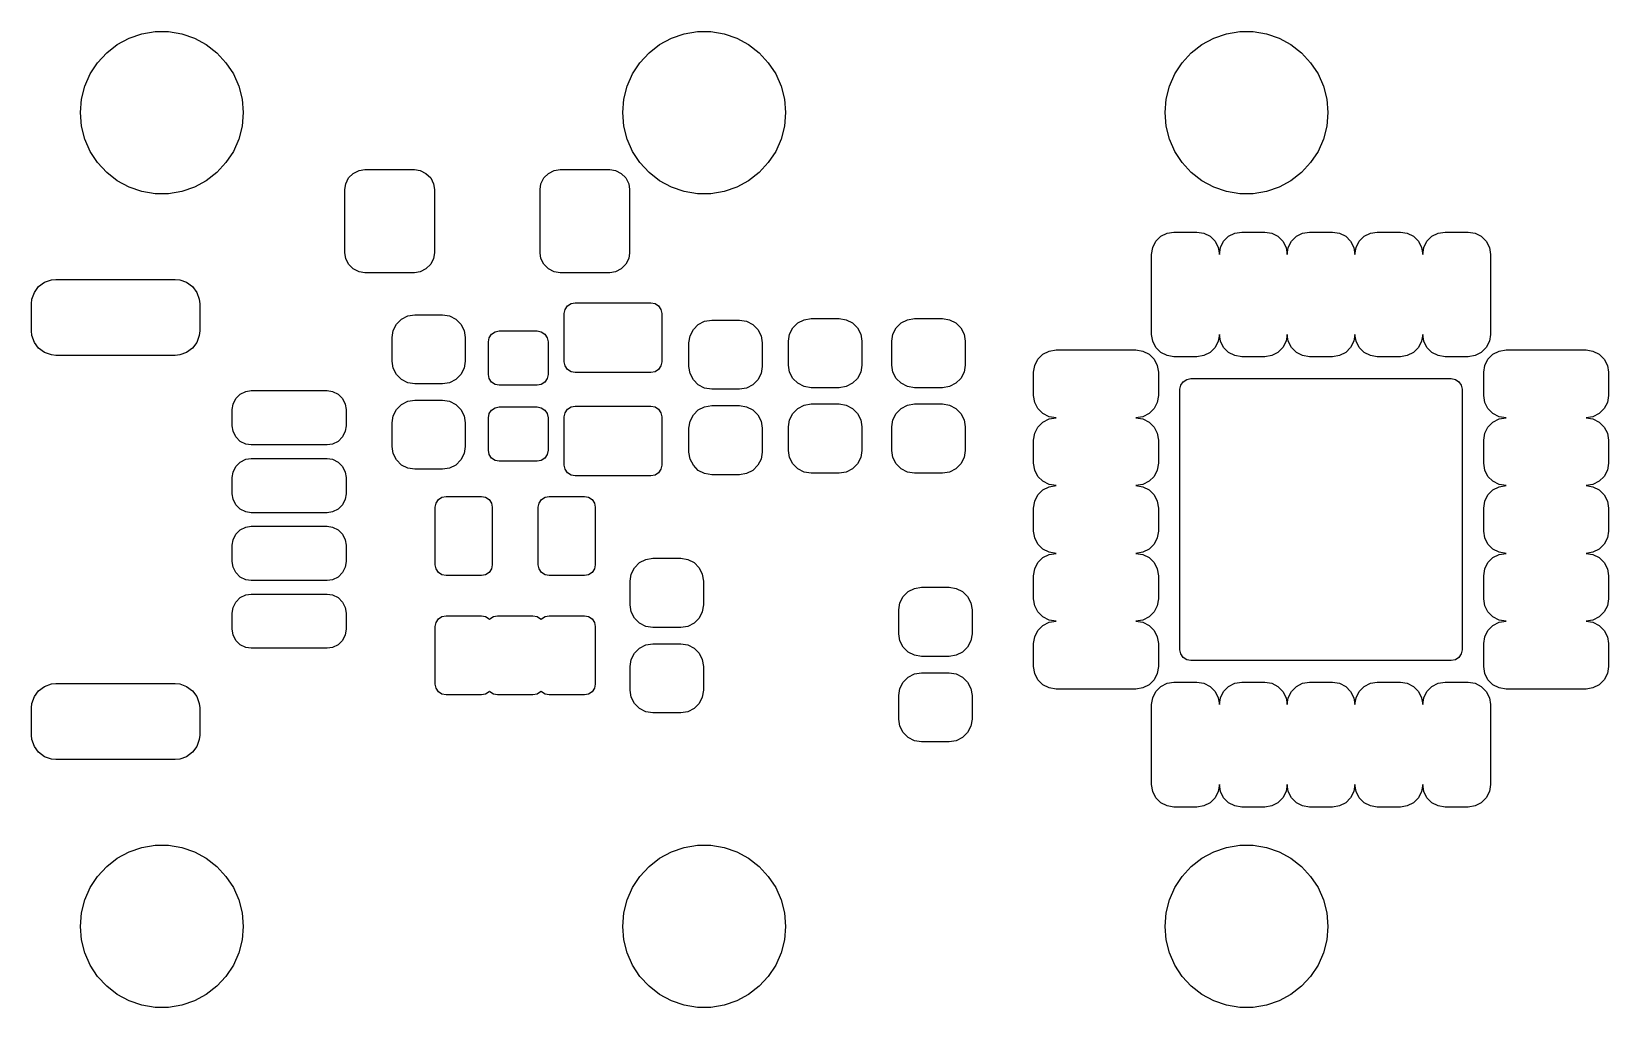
# Model space of a CAD drawing. Extents: x 0 to 1.15, y -0.06 to 0.65.
import ezdxf

# ---------------------------------------------------------------- set-up
doc = ezdxf.new("R2010")
doc.units = 0
doc.header["$MEASUREMENT"] = 0
doc.layers.add('BLACK', color=7, linetype='CONTINUOUS')

msp = doc.modelspace()

# ---------------------------------------------------------------- linework, layer by layer
at = {"layer": 'BLACK', "linetype": 'CONTINUOUS'}
for p, q in [((0.0661, 0.64), (0.0747, 0.6446)), ((0.0747, 0.6446), (0.0839, 0.6478)), ((0.0839, 0.6478), (0.0935, 0.6494)), ((0.0935, 0.6494), (0.1033, 0.6494)), ((0.1033, 0.6494), (0.1129, 0.6478)), ((0.1129, 0.6478), (0.1221, 0.6446)), ((0.1221, 0.6446), (0.1307, 0.64)), ((0.4598, 0.64), (0.4684, 0.6446)), ((0.4684, 0.6446), (0.4776, 0.6478)), ((0.4776, 0.6478), (0.4872, 0.6494)), ((0.4872, 0.6494), (0.497, 0.6494)), ((0.497, 0.6494), (0.5066, 0.6478)), ((0.5066, 0.6478), (0.5158, 0.6446)), ((0.5158, 0.6446), (0.5244, 0.64)), ((0.8535, 0.64), (0.8621, 0.6446)), ((0.8621, 0.6446), (0.8713, 0.6478)), ((0.8713, 0.6478), (0.881, 0.6494)), ((0.881, 0.6494), (0.8907, 0.6494)), ((0.8907, 0.6494), (0.9003, 0.6478)), ((0.9003, 0.6478), (0.9095, 0.6446)), ((0.9095, 0.6446), (0.9181, 0.64)), ((0.0518, 0.6268), (0.0584, 0.634)), ((0.0584, 0.634), (0.0661, 0.64)), ((0.1307, 0.64), (0.1384, 0.634)), ((0.1384, 0.634), (0.145, 0.6268)), ((0.4455, 0.6268), (0.4521, 0.634)), ((0.4521, 0.634), (0.4598, 0.64)), ((0.5244, 0.64), (0.5321, 0.634)), ((0.5321, 0.634), (0.5387, 0.6268)), ((0.8392, 0.6268), (0.8458, 0.634)), ((0.8458, 0.634), (0.8535, 0.64)), ((0.9181, 0.64), (0.9258, 0.634)), ((0.9258, 0.634), (0.9324, 0.6268)), ((0.0426, 0.6097), (0.0465, 0.6187)), ((0.0465, 0.6187), (0.0518, 0.6268)), ((0.145, 0.6268), (0.1504, 0.6187)), ((0.1504, 0.6187), (0.1543, 0.6097)), ((0.4363, 0.6097), (0.4402, 0.6187)), ((0.4402, 0.6187), (0.4455, 0.6268)), ((0.5387, 0.6268), (0.5441, 0.6187)), ((0.5441, 0.6187), (0.548, 0.6097)), ((0.83, 0.6097), (0.8339, 0.6187)), ((0.8339, 0.6187), (0.8392, 0.6268)), ((0.9324, 0.6268), (0.9378, 0.6187)), ((0.9378, 0.6187), (0.9417, 0.6097)), ((0.0402, 0.6003), (0.0426, 0.6097)), ((0.1543, 0.6097), (0.1567, 0.6003)), ((0.4339, 0.6003), (0.4363, 0.6097)), ((0.548, 0.6097), (0.5504, 0.6003)), ((0.8276, 0.6003), (0.83, 0.6097)), ((0.9417, 0.6097), (0.9441, 0.6003)), ((0.0394, 0.5906), (0.0402, 0.6003)), ((0.1567, 0.6003), (0.1575, 0.5906)), ((0.4331, 0.5906), (0.4339, 0.6003)), ((0.5504, 0.6003), (0.5512, 0.5906)), ((0.8268, 0.5906), (0.8276, 0.6003)), ((0.9441, 0.6003), (0.9449, 0.5906)), ((0.0402, 0.5808), (0.0394, 0.5906)), ((0.1575, 0.5906), (0.1567, 0.5808)), ((0.4339, 0.5808), (0.4331, 0.5906)), ((0.5512, 0.5906), (0.5504, 0.5808)), ((0.8276, 0.5808), (0.8268, 0.5906)), ((0.9449, 0.5906), (0.9441, 0.5808)), ((0.0426, 0.5714), (0.0402, 0.5808)), ((0.1567, 0.5808), (0.1543, 0.5714)), ((0.4363, 0.5714), (0.4339, 0.5808)), ((0.5504, 0.5808), (0.548, 0.5714)), ((0.83, 0.5714), (0.8276, 0.5808)), ((0.9441, 0.5808), (0.9417, 0.5714)), ((0.0465, 0.5624), (0.0426, 0.5714)), ((0.0518, 0.5543), (0.0465, 0.5624)), ((0.1504, 0.5624), (0.145, 0.5543)), ((0.1543, 0.5714), (0.1504, 0.5624)), ((0.4402, 0.5624), (0.4363, 0.5714)), ((0.4455, 0.5543), (0.4402, 0.5624)), ((0.5441, 0.5624), (0.5387, 0.5543)), ((0.548, 0.5714), (0.5441, 0.5624)), ((0.8339, 0.5624), (0.83, 0.5714)), ((0.8392, 0.5543), (0.8339, 0.5624)), ((0.9378, 0.5624), (0.9324, 0.5543)), ((0.9417, 0.5714), (0.9378, 0.5624)), ((0.0584, 0.5471), (0.0518, 0.5543)), ((0.145, 0.5543), (0.1384, 0.5471)), ((0.4521, 0.5471), (0.4455, 0.5543)), ((0.5387, 0.5543), (0.5321, 0.5471)), ((0.8458, 0.5471), (0.8392, 0.5543)), ((0.9324, 0.5543), (0.9258, 0.5471)), ((0.0661, 0.5411), (0.0584, 0.5471)), ((0.0747, 0.5365), (0.0661, 0.5411)), ((0.1307, 0.5411), (0.1221, 0.5365)), ((0.1384, 0.5471), (0.1307, 0.5411)), ((0.2313, 0.5348), (0.2319, 0.5389)), ((0.2319, 0.5389), (0.234, 0.5432)), ((0.234, 0.5432), (0.2373, 0.5465)), ((0.2373, 0.5465), (0.2416, 0.5486)), ((0.2416, 0.5486), (0.2457, 0.5492)), ((0.2457, 0.5492), (0.2818, 0.5492)), ((0.2818, 0.5492), (0.2859, 0.5486)), ((0.2859, 0.5486), (0.2902, 0.5465)), ((0.2902, 0.5465), (0.2936, 0.5432)), ((0.2936, 0.5432), (0.2957, 0.5389)), ((0.2957, 0.5389), (0.2963, 0.5348)), ((0.373, 0.5348), (0.3736, 0.5389)), ((0.3736, 0.5389), (0.3757, 0.5432)), ((0.3757, 0.5432), (0.3791, 0.5465)), ((0.3791, 0.5465), (0.3833, 0.5486)), ((0.3833, 0.5486), (0.3875, 0.5492)), ((0.3875, 0.5492), (0.4236, 0.5492)), ((0.4236, 0.5492), (0.4277, 0.5486)), ((0.4277, 0.5486), (0.4319, 0.5465)), ((0.4319, 0.5465), (0.4353, 0.5432)), ((0.4353, 0.5432), (0.4374, 0.5389)), ((0.4374, 0.5389), (0.438, 0.5348)), ((0.4598, 0.5411), (0.4521, 0.5471)), ((0.4684, 0.5365), (0.4598, 0.5411)), ((0.5244, 0.5411), (0.5158, 0.5365)), ((0.5321, 0.5471), (0.5244, 0.5411)), ((0.8535, 0.5411), (0.8458, 0.5471)), ((0.8621, 0.5365), (0.8535, 0.5411)), ((0.9181, 0.5411), (0.9095, 0.5365)), ((0.9258, 0.5471), (0.9181, 0.5411)), ((0.0839, 0.5333), (0.0747, 0.5365)), ((0.0935, 0.5317), (0.0839, 0.5333)), ((0.1033, 0.5317), (0.0935, 0.5317)), ((0.1129, 0.5333), (0.1033, 0.5317)), ((0.1221, 0.5365), (0.1129, 0.5333)), ((0.2313, 0.4888), (0.2313, 0.5348)), ((0.2963, 0.5348), (0.2963, 0.4888)), ((0.373, 0.4888), (0.373, 0.5348)), ((0.438, 0.5348), (0.438, 0.4888)), ((0.4776, 0.5333), (0.4684, 0.5365)), ((0.4872, 0.5317), (0.4776, 0.5333)), ((0.497, 0.5317), (0.4872, 0.5317)), ((0.5066, 0.5333), (0.497, 0.5317)), ((0.5158, 0.5365), (0.5066, 0.5333)), ((0.8713, 0.5333), (0.8621, 0.5365)), ((0.881, 0.5317), (0.8713, 0.5333)), ((0.8907, 0.5317), (0.881, 0.5317)), ((0.9003, 0.5333), (0.8907, 0.5317)), ((0.9095, 0.5365), (0.9003, 0.5333)), ((0.8282, 0.5031), (0.8332, 0.5039)), ((0.8332, 0.5039), (0.8499, 0.5039)), ((0.8499, 0.5039), (0.855, 0.5031)), ((0.8774, 0.5031), (0.8824, 0.5039)), ((0.8824, 0.5039), (0.8992, 0.5039)), ((0.8992, 0.5039), (0.9042, 0.5031)), ((0.9266, 0.5031), (0.9316, 0.5039)), ((0.9316, 0.5039), (0.9484, 0.5039)), ((0.9484, 0.5039), (0.9534, 0.5031)), ((0.9758, 0.5031), (0.9808, 0.5039)), ((0.9808, 0.5039), (0.9976, 0.5039)), ((0.9976, 0.5039), (1.0026, 0.5031)), ((1.025, 0.5031), (1.0301, 0.5039)), ((1.0301, 0.5039), (1.0468, 0.5039)), ((1.0468, 0.5039), (1.0518, 0.5031)), ((0.817, 0.4877), (0.8178, 0.4927)), ((0.8178, 0.4927), (0.8201, 0.4972)), ((0.8201, 0.4972), (0.8237, 0.5008)), ((0.8237, 0.5008), (0.8282, 0.5031)), ((0.855, 0.5031), (0.8595, 0.5008)), ((0.8595, 0.5008), (0.8631, 0.4972)), ((0.8631, 0.4972), (0.8654, 0.4927)), ((0.8654, 0.4927), (0.8662, 0.4877)), ((0.8662, 0.4877), (0.867, 0.4927)), ((0.867, 0.4927), (0.8693, 0.4972)), ((0.8693, 0.4972), (0.8729, 0.5008)), ((0.8729, 0.5008), (0.8774, 0.5031)), ((0.9042, 0.5031), (0.9087, 0.5008)), ((0.9087, 0.5008), (0.9123, 0.4972)), ((0.9123, 0.4972), (0.9146, 0.4927)), ((0.9146, 0.4927), (0.9154, 0.4877)), ((0.9154, 0.4877), (0.9162, 0.4927)), ((0.9162, 0.4927), (0.9185, 0.4972)), ((0.9185, 0.4972), (0.9221, 0.5008)), ((0.9221, 0.5008), (0.9266, 0.5031)), ((0.9534, 0.5031), (0.9579, 0.5008)), ((0.9579, 0.5008), (0.9615, 0.4972)), ((0.9615, 0.4972), (0.9638, 0.4927)), ((0.9638, 0.4927), (0.9646, 0.4877)), ((0.9646, 0.4877), (0.9654, 0.4927)), ((0.9654, 0.4927), (0.9677, 0.4972)), ((0.9677, 0.4972), (0.9713, 0.5008)), ((0.9713, 0.5008), (0.9758, 0.5031)), ((1.0026, 0.5031), (1.0071, 0.5008)), ((1.0071, 0.5008), (1.0107, 0.4972)), ((1.0107, 0.4972), (1.013, 0.4927)), ((1.013, 0.4927), (1.0138, 0.4877)), ((1.0138, 0.4877), (1.0146, 0.4927)), ((1.0146, 0.4927), (1.0169, 0.4972)), ((1.0169, 0.4972), (1.0205, 0.5008)), ((1.0205, 0.5008), (1.025, 0.5031)), ((1.0518, 0.5031), (1.0563, 0.5008)), ((1.0563, 0.5008), (1.0599, 0.4972)), ((1.0599, 0.4972), (1.0622, 0.4927)), ((1.0622, 0.4927), (1.063, 0.4877)), ((0.2319, 0.4847), (0.2313, 0.4888)), ((0.234, 0.4805), (0.2319, 0.4847)), ((0.2957, 0.4847), (0.2936, 0.4805)), ((0.2963, 0.4888), (0.2957, 0.4847)), ((0.3736, 0.4847), (0.373, 0.4888)), ((0.3757, 0.4805), (0.3736, 0.4847)), ((0.4374, 0.4847), (0.4353, 0.4805)), ((0.438, 0.4888), (0.4374, 0.4847)), ((0.817, 0.4296), (0.817, 0.4877)), ((1.063, 0.4877), (1.063, 0.4296)), ((0.0182, 0.4692), (0.0215, 0.4695)), ((0.0215, 0.4695), (0.1082, 0.4695)), ((0.1082, 0.4695), (0.1115, 0.4692)), ((0.2373, 0.4771), (0.234, 0.4805)), ((0.2416, 0.475), (0.2373, 0.4771)), ((0.2457, 0.4744), (0.2416, 0.475)), ((0.2818, 0.4744), (0.2457, 0.4744)), ((0.2859, 0.475), (0.2818, 0.4744)), ((0.2902, 0.4771), (0.2859, 0.475)), ((0.2936, 0.4805), (0.2902, 0.4771)), ((0.3791, 0.4771), (0.3757, 0.4805)), ((0.3833, 0.475), (0.3791, 0.4771)), ((0.3875, 0.4744), (0.3833, 0.475)), ((0.4236, 0.4744), (0.3875, 0.4744)), ((0.4277, 0.475), (0.4236, 0.4744)), ((0.4319, 0.4771), (0.4277, 0.475)), ((0.4353, 0.4805), (0.4319, 0.4771)), ((0.0041, 0.4551), (0.0059, 0.4601)), ((0.0059, 0.4601), (0.009, 0.4643)), ((0.009, 0.4643), (0.0133, 0.4674)), ((0.0133, 0.4674), (0.0182, 0.4692)), ((0.1115, 0.4692), (0.1164, 0.4674)), ((0.1164, 0.4674), (0.1207, 0.4643)), ((0.1207, 0.4643), (0.1238, 0.4601)), ((0.1238, 0.4601), (0.1256, 0.4551)), ((0.0038, 0.4518), (0.0041, 0.4551)), ((0.0038, 0.4321), (0.0038, 0.4518)), ((0.1256, 0.4551), (0.1259, 0.4518)), ((0.1259, 0.4518), (0.1259, 0.4321)), ((0.3906, 0.4448), (0.3912, 0.4478)), ((0.3912, 0.4478), (0.393, 0.4503)), ((0.393, 0.4503), (0.3955, 0.452)), ((0.3955, 0.452), (0.3985, 0.4526)), ((0.3985, 0.4526), (0.4535, 0.4526)), ((0.4535, 0.4526), (0.4565, 0.452)), ((0.4565, 0.452), (0.4591, 0.4503)), ((0.4591, 0.4503), (0.4608, 0.4478)), ((0.4608, 0.4478), (0.4614, 0.4448)), ((0.2664, 0.4325), (0.2687, 0.4371)), ((0.2687, 0.4371), (0.2724, 0.4407)), ((0.2724, 0.4407), (0.277, 0.4431)), ((0.277, 0.4431), (0.2821, 0.4439)), ((0.2821, 0.4439), (0.3023, 0.4439)), ((0.3023, 0.4439), (0.3073, 0.4431)), ((0.3073, 0.4431), (0.3119, 0.4407)), ((0.3119, 0.4407), (0.3156, 0.4371)), ((0.3156, 0.4371), (0.3179, 0.4325)), ((0.3906, 0.4098), (0.3906, 0.4448)), ((0.4614, 0.4448), (0.4614, 0.4098)), ((0.4843, 0.4332), (0.4879, 0.4368)), ((0.4879, 0.4368), (0.4925, 0.4392)), ((0.4925, 0.4392), (0.4976, 0.44)), ((0.4976, 0.44), (0.5178, 0.44)), ((0.5178, 0.44), (0.5229, 0.4392)), ((0.5229, 0.4392), (0.5275, 0.4368)), ((0.5275, 0.4368), (0.5311, 0.4332)), ((0.5566, 0.4343), (0.5602, 0.438)), ((0.5602, 0.438), (0.5648, 0.4403)), ((0.5648, 0.4403), (0.5699, 0.4411)), ((0.5699, 0.4411), (0.5901, 0.4411)), ((0.5901, 0.4411), (0.5952, 0.4403)), ((0.5952, 0.4403), (0.5998, 0.438)), ((0.5998, 0.438), (0.6034, 0.4343)), ((0.6316, 0.4343), (0.6352, 0.438)), ((0.6352, 0.438), (0.6398, 0.4403)), ((0.6398, 0.4403), (0.6449, 0.4411)), ((0.6449, 0.4411), (0.6651, 0.4411)), ((0.6651, 0.4411), (0.6702, 0.4403)), ((0.6702, 0.4403), (0.6748, 0.438)), ((0.6748, 0.438), (0.6784, 0.4343)), ((0.0041, 0.4288), (0.0038, 0.4321)), ((0.0059, 0.4238), (0.0041, 0.4288)), ((0.009, 0.4196), (0.0059, 0.4238)), ((0.1238, 0.4238), (0.1207, 0.4196)), ((0.1256, 0.4288), (0.1238, 0.4238)), ((0.1259, 0.4321), (0.1256, 0.4288)), ((0.2656, 0.4274), (0.2664, 0.4325)), ((0.2656, 0.4102), (0.2656, 0.4274)), ((0.3179, 0.4325), (0.3187, 0.4274)), ((0.3187, 0.4274), (0.3187, 0.4102)), ((0.3355, 0.4242), (0.3361, 0.4272)), ((0.3355, 0.4006), (0.3355, 0.4242)), ((0.3361, 0.4272), (0.3378, 0.4298)), ((0.3378, 0.4298), (0.3403, 0.4315)), ((0.3403, 0.4315), (0.3433, 0.4321)), ((0.3433, 0.4321), (0.3709, 0.4321)), ((0.3709, 0.4321), (0.3739, 0.4315)), ((0.3739, 0.4315), (0.3765, 0.4298)), ((0.3765, 0.4298), (0.3782, 0.4272)), ((0.3782, 0.4272), (0.3788, 0.4242)), ((0.3788, 0.4242), (0.3788, 0.4006)), ((0.4811, 0.4235), (0.4819, 0.4286)), ((0.4819, 0.4286), (0.4843, 0.4332)), ((0.5311, 0.4332), (0.5335, 0.4286)), ((0.5335, 0.4286), (0.5343, 0.4235)), ((0.5534, 0.4246), (0.5542, 0.4297)), ((0.5534, 0.4074), (0.5534, 0.4246)), ((0.5542, 0.4297), (0.5566, 0.4343)), ((0.6034, 0.4343), (0.6058, 0.4297)), ((0.6058, 0.4297), (0.6066, 0.4246)), ((0.6066, 0.4246), (0.6066, 0.4074)), ((0.6284, 0.4246), (0.6292, 0.4297)), ((0.6284, 0.4074), (0.6284, 0.4246)), ((0.6292, 0.4297), (0.6316, 0.4343)), ((0.6784, 0.4343), (0.6808, 0.4297)), ((0.6808, 0.4297), (0.6816, 0.4246)), ((0.6816, 0.4246), (0.6816, 0.4074)), ((0.8178, 0.4246), (0.817, 0.4296)), ((0.8201, 0.4201), (0.8178, 0.4246)), ((0.8654, 0.4246), (0.8631, 0.4201)), ((0.8662, 0.4296), (0.8654, 0.4246)), ((0.867, 0.4246), (0.8662, 0.4296)), ((0.8693, 0.4201), (0.867, 0.4246)), ((0.9146, 0.4246), (0.9123, 0.4201)), ((0.9154, 0.4296), (0.9146, 0.4246)), ((0.9162, 0.4246), (0.9154, 0.4296)), ((0.9185, 0.4201), (0.9162, 0.4246)), ((0.9638, 0.4246), (0.9615, 0.4201)), ((0.9646, 0.4296), (0.9638, 0.4246)), ((0.9654, 0.4246), (0.9646, 0.4296)), ((0.9677, 0.4201), (0.9654, 0.4246)), ((1.013, 0.4246), (1.0107, 0.4201)), ((1.0138, 0.4296), (1.013, 0.4246)), ((1.0146, 0.4246), (1.0138, 0.4296)), ((1.0169, 0.4201), (1.0146, 0.4246)), ((1.0622, 0.4246), (1.0599, 0.4201)), ((1.063, 0.4296), (1.0622, 0.4246)), ((0.0133, 0.4164), (0.009, 0.4196)), ((0.0182, 0.4147), (0.0133, 0.4164)), ((0.0215, 0.4144), (0.0182, 0.4147)), ((0.1082, 0.4144), (0.0215, 0.4144)), ((0.1115, 0.4147), (0.1082, 0.4144)), ((0.1164, 0.4164), (0.1115, 0.4147)), ((0.1207, 0.4196), (0.1164, 0.4164)), ((0.4811, 0.4062), (0.4811, 0.4235)), ((0.5343, 0.4235), (0.5343, 0.4062)), ((0.7344, 0.4116), (0.738, 0.4152)), ((0.738, 0.4152), (0.7426, 0.4175)), ((0.7426, 0.4175), (0.7476, 0.4183)), ((0.7476, 0.4183), (0.8056, 0.4183)), ((0.8056, 0.4183), (0.8107, 0.4175)), ((0.8107, 0.4175), (0.8152, 0.4152)), ((0.8152, 0.4152), (0.8188, 0.4116)), ((0.8237, 0.4165), (0.8201, 0.4201)), ((0.8282, 0.4142), (0.8237, 0.4165)), ((0.8332, 0.4134), (0.8282, 0.4142)), ((0.8499, 0.4134), (0.8332, 0.4134)), ((0.855, 0.4142), (0.8499, 0.4134)), ((0.8595, 0.4165), (0.855, 0.4142)), ((0.8631, 0.4201), (0.8595, 0.4165)), ((0.8729, 0.4165), (0.8693, 0.4201)), ((0.8774, 0.4142), (0.8729, 0.4165)), ((0.8824, 0.4134), (0.8774, 0.4142)), ((0.8992, 0.4134), (0.8824, 0.4134)), ((0.9042, 0.4142), (0.8992, 0.4134)), ((0.9087, 0.4165), (0.9042, 0.4142)), ((0.9123, 0.4201), (0.9087, 0.4165)), ((0.9221, 0.4165), (0.9185, 0.4201)), ((0.9266, 0.4142), (0.9221, 0.4165)), ((0.9316, 0.4134), (0.9266, 0.4142)), ((0.9484, 0.4134), (0.9316, 0.4134)), ((0.9534, 0.4142), (0.9484, 0.4134)), ((0.9579, 0.4165), (0.9534, 0.4142)), ((0.9615, 0.4201), (0.9579, 0.4165)), ((0.9713, 0.4165), (0.9677, 0.4201)), ((0.9758, 0.4142), (0.9713, 0.4165)), ((0.9808, 0.4134), (0.9758, 0.4142)), ((0.9976, 0.4134), (0.9808, 0.4134)), ((1.0026, 0.4142), (0.9976, 0.4134)), ((1.0071, 0.4165), (1.0026, 0.4142)), ((1.0107, 0.4201), (1.0071, 0.4165)), ((1.0205, 0.4165), (1.0169, 0.4201)), ((1.025, 0.4142), (1.0205, 0.4165)), ((1.0301, 0.4134), (1.025, 0.4142)), ((1.0468, 0.4134), (1.0301, 0.4134)), ((1.0518, 0.4142), (1.0468, 0.4134)), ((1.0563, 0.4165), (1.0518, 0.4142)), ((1.0599, 0.4201), (1.0563, 0.4165)), ((1.0612, 0.4116), (1.0648, 0.4152)), ((1.0648, 0.4152), (1.0693, 0.4175)), ((1.0693, 0.4175), (1.0744, 0.4183)), ((1.0744, 0.4183), (1.1324, 0.4183)), ((1.1324, 0.4183), (1.1374, 0.4175)), ((1.1374, 0.4175), (1.142, 0.4152)), ((1.142, 0.4152), (1.1456, 0.4116)), ((0.2664, 0.4051), (0.2656, 0.4102)), ((0.2687, 0.4005), (0.2664, 0.4051)), ((0.3179, 0.4051), (0.3156, 0.4005)), ((0.3187, 0.4102), (0.3179, 0.4051)), ((0.3912, 0.4068), (0.3906, 0.4098)), ((0.393, 0.4042), (0.3912, 0.4068)), ((0.3955, 0.4025), (0.393, 0.4042)), ((0.3985, 0.4019), (0.3955, 0.4025)), ((0.4535, 0.4019), (0.3985, 0.4019)), ((0.4565, 0.4025), (0.4535, 0.4019)), ((0.4591, 0.4042), (0.4565, 0.4025)), ((0.4608, 0.4068), (0.4591, 0.4042)), ((0.4614, 0.4098), (0.4608, 0.4068)), ((0.4819, 0.4012), (0.4811, 0.4062)), ((0.4843, 0.3966), (0.4819, 0.4012)), ((0.5335, 0.4012), (0.5311, 0.3966)), ((0.5343, 0.4062), (0.5335, 0.4012)), ((0.5542, 0.4023), (0.5534, 0.4074)), ((0.5566, 0.3977), (0.5542, 0.4023)), ((0.6058, 0.4023), (0.6034, 0.3977)), ((0.6066, 0.4074), (0.6058, 0.4023)), ((0.6292, 0.4023), (0.6284, 0.4074)), ((0.6316, 0.3977), (0.6292, 0.4023)), ((0.6808, 0.4023), (0.6784, 0.3977)), ((0.6816, 0.4074), (0.6808, 0.4023)), ((0.7313, 0.4021), (0.7321, 0.4071)), ((0.7313, 0.3853), (0.7313, 0.4021)), ((0.7321, 0.4071), (0.7344, 0.4116)), ((0.8188, 0.4116), (0.8211, 0.4071)), ((0.8211, 0.4071), (0.8219, 0.4021)), ((0.8219, 0.4021), (0.8219, 0.3853)), ((1.0581, 0.4021), (1.0589, 0.4071)), ((1.0581, 0.3853), (1.0581, 0.4021)), ((1.0589, 0.4071), (1.0612, 0.4116)), ((1.1456, 0.4116), (1.1479, 0.4071)), ((1.1479, 0.4071), (1.1487, 0.4021)), ((1.1487, 0.4021), (1.1487, 0.3853)), ((0.2724, 0.3968), (0.2687, 0.4005)), ((0.277, 0.3945), (0.2724, 0.3968)), ((0.2821, 0.3937), (0.277, 0.3945)), ((0.3023, 0.3937), (0.2821, 0.3937)), ((0.3073, 0.3945), (0.3023, 0.3937)), ((0.3119, 0.3968), (0.3073, 0.3945)), ((0.3156, 0.4005), (0.3119, 0.3968)), ((0.3361, 0.3976), (0.3355, 0.4006)), ((0.3378, 0.395), (0.3361, 0.3976)), ((0.3403, 0.3933), (0.3378, 0.395)), ((0.3433, 0.3927), (0.3403, 0.3933)), ((0.3709, 0.3927), (0.3433, 0.3927)), ((0.3739, 0.3933), (0.3709, 0.3927)), ((0.3765, 0.395), (0.3739, 0.3933)), ((0.3782, 0.3976), (0.3765, 0.395)), ((0.3788, 0.4006), (0.3782, 0.3976)), ((0.4879, 0.3929), (0.4843, 0.3966)), ((0.4925, 0.3906), (0.4879, 0.3929)), ((0.4976, 0.3898), (0.4925, 0.3906)), ((0.5178, 0.3898), (0.4976, 0.3898)), ((0.5229, 0.3906), (0.5178, 0.3898)), ((0.5275, 0.3929), (0.5229, 0.3906)), ((0.5311, 0.3966), (0.5275, 0.3929)), ((0.5602, 0.3941), (0.5566, 0.3977)), ((0.5648, 0.3917), (0.5602, 0.3941)), ((0.5699, 0.3909), (0.5648, 0.3917)), ((0.5901, 0.3909), (0.5699, 0.3909)), ((0.5952, 0.3917), (0.5901, 0.3909)), ((0.5998, 0.3941), (0.5952, 0.3917)), ((0.6034, 0.3977), (0.5998, 0.3941)), ((0.6352, 0.3941), (0.6316, 0.3977)), ((0.6398, 0.3917), (0.6352, 0.3941)), ((0.6449, 0.3909), (0.6398, 0.3917)), ((0.6651, 0.3909), (0.6449, 0.3909)), ((0.6702, 0.3917), (0.6651, 0.3909)), ((0.6748, 0.3941), (0.6702, 0.3917)), ((0.6784, 0.3977), (0.6748, 0.3941)), ((0.8376, 0.3898), (0.8382, 0.3928)), ((0.8376, 0.2008), (0.8376, 0.3898)), ((0.8382, 0.3928), (0.8399, 0.3953)), ((0.8399, 0.3953), (0.8425, 0.397)), ((0.8425, 0.397), (0.8455, 0.3976)), ((0.8455, 0.3976), (1.0345, 0.3976)), ((1.0345, 0.3976), (1.0375, 0.397)), ((1.0375, 0.397), (1.0401, 0.3953)), ((1.0401, 0.3953), (1.0418, 0.3928)), ((1.0418, 0.3928), (1.0424, 0.3898)), ((1.0424, 0.3898), (1.0424, 0.2008)), ((0.1495, 0.375), (0.1501, 0.3789)), ((0.1501, 0.3789), (0.1521, 0.383)), ((0.1521, 0.383), (0.1553, 0.3862)), ((0.1553, 0.3862), (0.1593, 0.3882)), ((0.1593, 0.3882), (0.1633, 0.3888)), ((0.1633, 0.3888), (0.2184, 0.3888)), ((0.2184, 0.3888), (0.2223, 0.3882)), ((0.2223, 0.3882), (0.2264, 0.3862)), ((0.2264, 0.3862), (0.2296, 0.383)), ((0.2296, 0.383), (0.2316, 0.3789)), ((0.2316, 0.3789), (0.2322, 0.375)), ((0.2687, 0.3751), (0.2724, 0.3787)), ((0.2724, 0.3787), (0.277, 0.3811)), ((0.277, 0.3811), (0.2821, 0.3819)), ((0.2821, 0.3819), (0.3023, 0.3819)), ((0.3023, 0.3819), (0.3073, 0.3811)), ((0.3073, 0.3811), (0.3119, 0.3787)), ((0.3119, 0.3787), (0.3156, 0.3751)), ((0.4925, 0.3771), (0.4976, 0.378)), ((0.4976, 0.378), (0.5178, 0.378)), ((0.5178, 0.378), (0.5229, 0.3771)), ((0.5602, 0.3759), (0.5648, 0.3783)), ((0.5648, 0.3783), (0.5699, 0.3791)), ((0.5699, 0.3791), (0.5901, 0.3791)), ((0.5901, 0.3791), (0.5952, 0.3783)), ((0.5952, 0.3783), (0.5998, 0.3759)), ((0.6352, 0.3759), (0.6398, 0.3783)), ((0.6398, 0.3783), (0.6449, 0.3791)), ((0.6449, 0.3791), (0.6651, 0.3791)), ((0.6651, 0.3791), (0.6702, 0.3783)), ((0.6702, 0.3783), (0.6748, 0.3759)), ((0.7321, 0.3803), (0.7313, 0.3853)), ((0.7344, 0.3758), (0.7321, 0.3803)), ((0.8211, 0.3803), (0.8188, 0.3758)), ((0.8219, 0.3853), (0.8211, 0.3803)), ((1.0589, 0.3803), (1.0581, 0.3853)), ((1.0612, 0.3758), (1.0589, 0.3803)), ((1.1479, 0.3803), (1.1456, 0.3758)), ((1.1487, 0.3853), (1.1479, 0.3803)), ((0.1495, 0.3632), (0.1495, 0.375)), ((0.2322, 0.375), (0.2322, 0.3632)), ((0.2656, 0.3654), (0.2664, 0.3705)), ((0.2664, 0.3705), (0.2687, 0.3751)), ((0.3156, 0.3751), (0.3179, 0.3705)), ((0.3179, 0.3705), (0.3187, 0.3654)), ((0.3355, 0.3691), (0.3361, 0.3721)), ((0.3355, 0.3455), (0.3355, 0.3691)), ((0.3361, 0.3721), (0.3378, 0.3747)), ((0.3378, 0.3747), (0.3403, 0.3764)), ((0.3403, 0.3764), (0.3433, 0.377)), ((0.3433, 0.377), (0.3709, 0.377)), ((0.3709, 0.377), (0.3739, 0.3764)), ((0.3739, 0.3764), (0.3765, 0.3747)), ((0.3765, 0.3747), (0.3782, 0.3721)), ((0.3782, 0.3721), (0.3788, 0.3691)), ((0.3788, 0.3691), (0.3788, 0.3455)), ((0.3906, 0.3698), (0.3912, 0.3728)), ((0.3906, 0.3348), (0.3906, 0.3698)), ((0.3912, 0.3728), (0.393, 0.3753)), ((0.393, 0.3753), (0.3955, 0.377)), ((0.3955, 0.377), (0.3985, 0.3776)), ((0.3985, 0.3776), (0.4535, 0.3776)), ((0.4535, 0.3776), (0.4565, 0.377)), ((0.4565, 0.377), (0.4591, 0.3753)), ((0.4591, 0.3753), (0.4608, 0.3728)), ((0.4608, 0.3728), (0.4614, 0.3698)), ((0.4614, 0.3698), (0.4614, 0.3348)), ((0.4811, 0.3615), (0.4819, 0.3666)), ((0.4819, 0.3666), (0.4843, 0.3712)), ((0.4843, 0.3712), (0.4879, 0.3748)), ((0.4879, 0.3748), (0.4925, 0.3771)), ((0.5229, 0.3771), (0.5275, 0.3748)), ((0.5275, 0.3748), (0.5311, 0.3712)), ((0.5311, 0.3712), (0.5335, 0.3666)), ((0.5335, 0.3666), (0.5343, 0.3615)), ((0.5534, 0.3626), (0.5542, 0.3677)), ((0.5542, 0.3677), (0.5566, 0.3723)), ((0.5566, 0.3723), (0.5602, 0.3759)), ((0.5998, 0.3759), (0.6034, 0.3723)), ((0.6034, 0.3723), (0.6058, 0.3677)), ((0.6058, 0.3677), (0.6066, 0.3626)), ((0.6284, 0.3626), (0.6292, 0.3677)), ((0.6292, 0.3677), (0.6316, 0.3723)), ((0.6316, 0.3723), (0.6352, 0.3759)), ((0.6748, 0.3759), (0.6784, 0.3723)), ((0.6784, 0.3723), (0.6808, 0.3677)), ((0.6808, 0.3677), (0.6816, 0.3626)), ((0.738, 0.3722), (0.7344, 0.3758)), ((0.7426, 0.3699), (0.738, 0.3722)), ((0.738, 0.366), (0.7426, 0.3683)), ((0.7476, 0.3691), (0.7426, 0.3699)), ((0.7426, 0.3683), (0.7476, 0.3691)), ((0.8107, 0.3699), (0.8056, 0.3691)), ((0.8056, 0.3691), (0.8107, 0.3683)), ((0.8152, 0.3722), (0.8107, 0.3699)), ((0.8107, 0.3683), (0.8152, 0.366)), ((0.8188, 0.3758), (0.8152, 0.3722)), ((1.0648, 0.3722), (1.0612, 0.3758)), ((1.0693, 0.3699), (1.0648, 0.3722)), ((1.0648, 0.366), (1.0693, 0.3683)), ((1.0744, 0.3691), (1.0693, 0.3699)), ((1.0693, 0.3683), (1.0744, 0.3691)), ((1.1374, 0.3699), (1.1324, 0.3691)), ((1.1324, 0.3691), (1.1374, 0.3683)), ((1.142, 0.3722), (1.1374, 0.3699)), ((1.1374, 0.3683), (1.142, 0.366)), ((1.1456, 0.3758), (1.142, 0.3722)), ((0.1501, 0.3593), (0.1495, 0.3632)), ((0.1521, 0.3552), (0.1501, 0.3593)), ((0.1553, 0.352), (0.1521, 0.3552)), ((0.2296, 0.3552), (0.2264, 0.352)), ((0.2316, 0.3593), (0.2296, 0.3552)), ((0.2322, 0.3632), (0.2316, 0.3593)), ((0.2656, 0.3482), (0.2656, 0.3654)), ((0.3187, 0.3654), (0.3187, 0.3482)), ((0.4811, 0.3442), (0.4811, 0.3615)), ((0.5343, 0.3615), (0.5343, 0.3442)), ((0.5534, 0.3454), (0.5534, 0.3626)), ((0.6066, 0.3626), (0.6066, 0.3454)), ((0.6284, 0.3454), (0.6284, 0.3626)), ((0.6816, 0.3626), (0.6816, 0.3454)), ((0.7313, 0.3529), (0.7321, 0.3579)), ((0.7321, 0.3579), (0.7344, 0.3624)), ((0.7344, 0.3624), (0.738, 0.366)), ((0.8152, 0.366), (0.8188, 0.3624)), ((0.8188, 0.3624), (0.8211, 0.3579)), ((0.8211, 0.3579), (0.8219, 0.3529)), ((1.0581, 0.3529), (1.0589, 0.3579)), ((1.0589, 0.3579), (1.0612, 0.3624)), ((1.0612, 0.3624), (1.0648, 0.366)), ((1.142, 0.366), (1.1456, 0.3624)), ((1.1456, 0.3624), (1.1479, 0.3579)), ((1.1479, 0.3579), (1.1487, 0.3529)), ((0.1593, 0.35), (0.1553, 0.352)), ((0.1633, 0.3494), (0.1593, 0.35)), ((0.2184, 0.3494), (0.1633, 0.3494)), ((0.2223, 0.35), (0.2184, 0.3494)), ((0.2264, 0.352), (0.2223, 0.35)), ((0.2664, 0.3431), (0.2656, 0.3482)), ((0.3187, 0.3482), (0.3179, 0.3431)), ((0.3361, 0.3425), (0.3355, 0.3455)), ((0.3788, 0.3455), (0.3782, 0.3425)), ((0.4819, 0.3391), (0.4811, 0.3442)), ((0.5343, 0.3442), (0.5335, 0.3391)), ((0.5542, 0.3403), (0.5534, 0.3454)), ((0.6066, 0.3454), (0.6058, 0.3403)), ((0.6292, 0.3403), (0.6284, 0.3454)), ((0.6816, 0.3454), (0.6808, 0.3403)), ((0.7313, 0.3361), (0.7313, 0.3529)), ((0.8219, 0.3529), (0.8219, 0.3361)), ((1.0581, 0.3361), (1.0581, 0.3529)), ((1.1487, 0.3529), (1.1487, 0.3361)), ((0.1501, 0.3297), (0.1521, 0.3338)), ((0.1521, 0.3338), (0.1553, 0.337)), ((0.1553, 0.337), (0.1593, 0.339)), ((0.1593, 0.339), (0.1633, 0.3396)), ((0.1633, 0.3396), (0.2184, 0.3396)), ((0.2184, 0.3396), (0.2223, 0.339)), ((0.2223, 0.339), (0.2264, 0.337)), ((0.2264, 0.337), (0.2296, 0.3338)), ((0.2296, 0.3338), (0.2316, 0.3297)), ((0.2687, 0.3385), (0.2664, 0.3431)), ((0.2724, 0.3348), (0.2687, 0.3385)), ((0.277, 0.3325), (0.2724, 0.3348)), ((0.2821, 0.3317), (0.277, 0.3325)), ((0.3073, 0.3325), (0.3023, 0.3317)), ((0.3119, 0.3348), (0.3073, 0.3325)), ((0.3156, 0.3385), (0.3119, 0.3348)), ((0.3179, 0.3431), (0.3156, 0.3385)), ((0.3378, 0.3399), (0.3361, 0.3425)), ((0.3403, 0.3382), (0.3378, 0.3399)), ((0.3433, 0.3376), (0.3403, 0.3382)), ((0.3709, 0.3376), (0.3433, 0.3376)), ((0.3739, 0.3382), (0.3709, 0.3376)), ((0.3765, 0.3399), (0.3739, 0.3382)), ((0.3782, 0.3425), (0.3765, 0.3399)), ((0.3912, 0.3318), (0.3906, 0.3348)), ((0.4614, 0.3348), (0.4608, 0.3318)), ((0.4843, 0.3346), (0.4819, 0.3391)), ((0.4879, 0.3309), (0.4843, 0.3346)), ((0.5311, 0.3346), (0.5275, 0.3309)), ((0.5335, 0.3391), (0.5311, 0.3346)), ((0.5566, 0.3357), (0.5542, 0.3403)), ((0.5602, 0.332), (0.5566, 0.3357)), ((0.5648, 0.3297), (0.5602, 0.332)), ((0.5998, 0.332), (0.5952, 0.3297)), ((0.6034, 0.3357), (0.5998, 0.332)), ((0.6058, 0.3403), (0.6034, 0.3357)), ((0.6316, 0.3357), (0.6292, 0.3403)), ((0.6352, 0.332), (0.6316, 0.3357)), ((0.6398, 0.3297), (0.6352, 0.332)), ((0.6748, 0.332), (0.6702, 0.3297)), ((0.6784, 0.3357), (0.6748, 0.332)), ((0.6808, 0.3403), (0.6784, 0.3357)), ((0.7321, 0.3311), (0.7313, 0.3361)), ((0.8219, 0.3361), (0.8211, 0.3311)), ((1.0589, 0.3311), (1.0581, 0.3361)), ((1.1487, 0.3361), (1.1479, 0.3311)), ((0.1495, 0.3258), (0.1501, 0.3297)), ((0.1495, 0.314), (0.1495, 0.3258)), ((0.2316, 0.3297), (0.2322, 0.3258)), ((0.2322, 0.3258), (0.2322, 0.314)), ((0.3023, 0.3317), (0.2821, 0.3317)), ((0.393, 0.3292), (0.3912, 0.3318)), ((0.3955, 0.3275), (0.393, 0.3292)), ((0.3985, 0.3269), (0.3955, 0.3275)), ((0.4535, 0.3269), (0.3985, 0.3269)), ((0.4565, 0.3275), (0.4535, 0.3269)), ((0.4591, 0.3292), (0.4565, 0.3275)), ((0.4608, 0.3318), (0.4591, 0.3292)), ((0.4925, 0.3286), (0.4879, 0.3309)), ((0.4976, 0.3278), (0.4925, 0.3286)), ((0.5178, 0.3278), (0.4976, 0.3278)), ((0.5229, 0.3286), (0.5178, 0.3278)), ((0.5275, 0.3309), (0.5229, 0.3286)), ((0.5699, 0.3289), (0.5648, 0.3297)), ((0.5901, 0.3289), (0.5699, 0.3289)), ((0.5952, 0.3297), (0.5901, 0.3289)), ((0.6449, 0.3289), (0.6398, 0.3297)), ((0.6651, 0.3289), (0.6449, 0.3289)), ((0.6702, 0.3297), (0.6651, 0.3289)), ((0.7344, 0.3266), (0.7321, 0.3311)), ((0.738, 0.323), (0.7344, 0.3266)), ((0.7426, 0.3207), (0.738, 0.323)), ((0.7476, 0.3199), (0.7426, 0.3207)), ((0.8107, 0.3207), (0.8056, 0.3199)), ((0.8152, 0.323), (0.8107, 0.3207)), ((0.8188, 0.3266), (0.8152, 0.323)), ((0.8211, 0.3311), (0.8188, 0.3266)), ((1.0612, 0.3266), (1.0589, 0.3311)), ((1.0648, 0.323), (1.0612, 0.3266)), ((1.0693, 0.3207), (1.0648, 0.323)), ((1.0744, 0.3199), (1.0693, 0.3207)), ((1.1374, 0.3207), (1.1324, 0.3199)), ((1.142, 0.323), (1.1374, 0.3207)), ((1.1456, 0.3266), (1.142, 0.323)), ((1.1479, 0.3311), (1.1456, 0.3266)), ((0.1501, 0.31), (0.1495, 0.314)), ((0.1521, 0.306), (0.1501, 0.31)), ((0.2316, 0.31), (0.2296, 0.306)), ((0.2322, 0.314), (0.2316, 0.31)), ((0.2975, 0.3072), (0.2992, 0.3097)), ((0.2992, 0.3097), (0.3018, 0.3114)), ((0.3018, 0.3114), (0.3048, 0.312)), ((0.3048, 0.312), (0.3304, 0.312)), ((0.3304, 0.312), (0.3334, 0.3114)), ((0.3334, 0.3114), (0.336, 0.3097)), ((0.336, 0.3097), (0.3377, 0.3072)), ((0.3723, 0.3072), (0.374, 0.3097)), ((0.374, 0.3097), (0.3766, 0.3114)), ((0.3766, 0.3114), (0.3796, 0.312)), ((0.3796, 0.312), (0.4052, 0.312)), ((0.4052, 0.312), (0.4082, 0.3114)), ((0.4082, 0.3114), (0.4108, 0.3097)), ((0.4108, 0.3097), (0.4125, 0.3072)), ((0.7321, 0.3087), (0.7344, 0.3132)), ((0.7344, 0.3132), (0.738, 0.3168)), ((0.738, 0.3168), (0.7426, 0.3191)), ((0.7426, 0.3191), (0.7476, 0.3199)), ((0.8056, 0.3199), (0.8107, 0.3191)), ((0.8107, 0.3191), (0.8152, 0.3168)), ((0.8152, 0.3168), (0.8188, 0.3132)), ((0.8188, 0.3132), (0.8211, 0.3087)), ((1.0589, 0.3087), (1.0612, 0.3132)), ((1.0612, 0.3132), (1.0648, 0.3168)), ((1.0648, 0.3168), (1.0693, 0.3191)), ((1.0693, 0.3191), (1.0744, 0.3199)), ((1.1324, 0.3199), (1.1374, 0.3191)), ((1.1374, 0.3191), (1.142, 0.3168)), ((1.142, 0.3168), (1.1456, 0.3132)), ((1.1456, 0.3132), (1.1479, 0.3087)), ((0.1553, 0.3028), (0.1521, 0.306)), ((0.1593, 0.3008), (0.1553, 0.3028)), ((0.1633, 0.3002), (0.1593, 0.3008)), ((0.2184, 0.3002), (0.1633, 0.3002)), ((0.2223, 0.3008), (0.2184, 0.3002)), ((0.2264, 0.3028), (0.2223, 0.3008)), ((0.2296, 0.306), (0.2264, 0.3028)), ((0.2969, 0.3042), (0.2975, 0.3072)), ((0.2969, 0.2624), (0.2969, 0.3042)), ((0.3377, 0.3072), (0.3383, 0.3042)), ((0.3383, 0.3042), (0.3383, 0.2624)), ((0.3717, 0.3042), (0.3723, 0.3072)), ((0.3717, 0.2624), (0.3717, 0.3042)), ((0.4125, 0.3072), (0.4131, 0.3042)), ((0.4131, 0.3042), (0.4131, 0.2624)), ((0.7313, 0.3036), (0.7321, 0.3087)), ((0.7313, 0.2869), (0.7313, 0.3036)), ((0.8211, 0.3087), (0.8219, 0.3036)), ((0.8219, 0.3036), (0.8219, 0.2869)), ((1.0581, 0.3036), (1.0589, 0.3087)), ((1.0581, 0.2869), (1.0581, 0.3036)), ((1.1479, 0.3087), (1.1487, 0.3036)), ((1.1487, 0.3036), (1.1487, 0.2869)), ((0.1521, 0.2846), (0.1553, 0.2878)), ((0.1553, 0.2878), (0.1593, 0.2898)), ((0.1593, 0.2898), (0.1633, 0.2904)), ((0.1633, 0.2904), (0.2184, 0.2904)), ((0.2184, 0.2904), (0.2223, 0.2898)), ((0.2223, 0.2898), (0.2264, 0.2878)), ((0.2264, 0.2878), (0.2296, 0.2846)), ((0.7321, 0.2819), (0.7313, 0.2869)), ((0.8219, 0.2869), (0.8211, 0.2819)), ((1.0589, 0.2819), (1.0581, 0.2869)), ((1.1487, 0.2869), (1.1479, 0.2819)), ((0.1495, 0.2766), (0.1501, 0.2805)), ((0.1495, 0.2648), (0.1495, 0.2766)), ((0.1501, 0.2805), (0.1521, 0.2846)), ((0.2296, 0.2846), (0.2316, 0.2805)), ((0.2316, 0.2805), (0.2322, 0.2766)), ((0.2322, 0.2766), (0.2322, 0.2648)), ((0.7344, 0.2774), (0.7321, 0.2819)), ((0.738, 0.2738), (0.7344, 0.2774)), ((0.8188, 0.2774), (0.8152, 0.2738)), ((0.8211, 0.2819), (0.8188, 0.2774)), ((1.0612, 0.2774), (1.0589, 0.2819)), ((1.0648, 0.2738), (1.0612, 0.2774)), ((1.1456, 0.2774), (1.142, 0.2738)), ((1.1479, 0.2819), (1.1456, 0.2774)), ((0.1501, 0.2608), (0.1495, 0.2648)), ((0.2322, 0.2648), (0.2316, 0.2608)), ((0.4416, 0.2603), (0.4452, 0.264)), ((0.4452, 0.264), (0.4498, 0.2663)), ((0.4498, 0.2663), (0.4549, 0.2671)), ((0.4549, 0.2671), (0.4751, 0.2671)), ((0.4751, 0.2671), (0.4802, 0.2663)), ((0.4802, 0.2663), (0.4848, 0.264)), ((0.4848, 0.264), (0.4884, 0.2603)), ((0.7321, 0.2594), (0.7344, 0.264)), ((0.7344, 0.264), (0.738, 0.2676)), ((0.7426, 0.2715), (0.738, 0.2738)), ((0.738, 0.2676), (0.7426, 0.2699)), ((0.7476, 0.2707), (0.7426, 0.2715)), ((0.7426, 0.2699), (0.7476, 0.2707)), ((0.8107, 0.2715), (0.8056, 0.2707)), ((0.8056, 0.2707), (0.8107, 0.2699)), ((0.8152, 0.2738), (0.8107, 0.2715)), ((0.8107, 0.2699), (0.8152, 0.2676)), ((0.8152, 0.2676), (0.8188, 0.264)), ((0.8188, 0.264), (0.8211, 0.2594)), ((1.0589, 0.2594), (1.0612, 0.264)), ((1.0612, 0.264), (1.0648, 0.2676)), ((1.0693, 0.2715), (1.0648, 0.2738)), ((1.0648, 0.2676), (1.0693, 0.2699)), ((1.0744, 0.2707), (1.0693, 0.2715)), ((1.0693, 0.2699), (1.0744, 0.2707)), ((1.1374, 0.2715), (1.1324, 0.2707)), ((1.1324, 0.2707), (1.1374, 0.2699)), ((1.142, 0.2738), (1.1374, 0.2715)), ((1.1374, 0.2699), (1.142, 0.2676)), ((1.142, 0.2676), (1.1456, 0.264)), ((1.1456, 0.264), (1.1479, 0.2594)), ((0.1521, 0.2568), (0.1501, 0.2608)), ((0.1553, 0.2535), (0.1521, 0.2568)), ((0.1593, 0.2516), (0.1553, 0.2535)), ((0.2264, 0.2535), (0.2223, 0.2516)), ((0.2296, 0.2568), (0.2264, 0.2535)), ((0.2316, 0.2608), (0.2296, 0.2568)), ((0.2975, 0.2594), (0.2969, 0.2624)), ((0.2992, 0.2569), (0.2975, 0.2594)), ((0.3018, 0.2552), (0.2992, 0.2569)), ((0.3048, 0.2546), (0.3018, 0.2552)), ((0.3304, 0.2546), (0.3048, 0.2546)), ((0.3334, 0.2552), (0.3304, 0.2546)), ((0.336, 0.2569), (0.3334, 0.2552)), ((0.3377, 0.2594), (0.336, 0.2569)), ((0.3383, 0.2624), (0.3377, 0.2594)), ((0.3723, 0.2594), (0.3717, 0.2624)), ((0.374, 0.2569), (0.3723, 0.2594)), ((0.3766, 0.2552), (0.374, 0.2569)), ((0.3796, 0.2546), (0.3766, 0.2552)), ((0.4052, 0.2546), (0.3796, 0.2546)), ((0.4082, 0.2552), (0.4052, 0.2546)), ((0.4108, 0.2569), (0.4082, 0.2552)), ((0.4125, 0.2594), (0.4108, 0.2569)), ((0.4131, 0.2624), (0.4125, 0.2594)), ((0.4384, 0.2506), (0.4392, 0.2557)), ((0.4392, 0.2557), (0.4416, 0.2603)), ((0.4884, 0.2603), (0.4908, 0.2557)), ((0.4908, 0.2557), (0.4916, 0.2506)), ((0.7313, 0.2544), (0.7321, 0.2594)), ((0.7313, 0.2377), (0.7313, 0.2544)), ((0.8211, 0.2594), (0.8219, 0.2544)), ((0.8219, 0.2544), (0.8219, 0.2377)), ((1.0581, 0.2544), (1.0589, 0.2594)), ((1.0581, 0.2377), (1.0581, 0.2544)), ((1.1479, 0.2594), (1.1487, 0.2544)), ((1.1487, 0.2544), (1.1487, 0.2377)), ((0.1553, 0.2386), (0.1593, 0.2406)), ((0.1633, 0.251), (0.1593, 0.2516)), ((0.1593, 0.2406), (0.1633, 0.2411)), ((0.2184, 0.251), (0.1633, 0.251)), ((0.1633, 0.2411), (0.2184, 0.2411)), ((0.2223, 0.2516), (0.2184, 0.251)), ((0.2184, 0.2411), (0.2223, 0.2406)), ((0.2223, 0.2406), (0.2264, 0.2386)), ((0.4384, 0.2334), (0.4384, 0.2506)), ((0.4916, 0.2506), (0.4916, 0.2334)), ((0.6366, 0.2393), (0.6402, 0.243)), ((0.6402, 0.243), (0.6448, 0.2453)), ((0.6448, 0.2453), (0.6499, 0.2461)), ((0.6499, 0.2461), (0.6701, 0.2461)), ((0.6701, 0.2461), (0.6752, 0.2453)), ((0.6752, 0.2453), (0.6798, 0.243)), ((0.6798, 0.243), (0.6834, 0.2393)), ((0.1495, 0.2274), (0.1501, 0.2313)), ((0.1501, 0.2313), (0.1521, 0.2354)), ((0.1521, 0.2354), (0.1553, 0.2386)), ((0.2264, 0.2386), (0.2296, 0.2354)), ((0.2296, 0.2354), (0.2316, 0.2313)), ((0.2316, 0.2313), (0.2322, 0.2274)), ((0.4392, 0.2283), (0.4384, 0.2334)), ((0.4916, 0.2334), (0.4908, 0.2283)), ((0.6334, 0.2296), (0.6342, 0.2347)), ((0.6334, 0.2124), (0.6334, 0.2296)), ((0.6342, 0.2347), (0.6366, 0.2393)), ((0.6834, 0.2393), (0.6858, 0.2347)), ((0.6858, 0.2347), (0.6866, 0.2296)), ((0.6866, 0.2296), (0.6866, 0.2124)), ((0.7321, 0.2327), (0.7313, 0.2377)), ((0.7344, 0.2282), (0.7321, 0.2327)), ((0.8211, 0.2327), (0.8188, 0.2282)), ((0.8219, 0.2377), (0.8211, 0.2327)), ((1.0589, 0.2327), (1.0581, 0.2377)), ((1.0612, 0.2282), (1.0589, 0.2327)), ((1.1479, 0.2327), (1.1456, 0.2282)), ((1.1487, 0.2377), (1.1479, 0.2327)), ((0.1495, 0.2156), (0.1495, 0.2274)), ((0.2322, 0.2274), (0.2322, 0.2156)), ((0.2969, 0.2176), (0.2975, 0.2206)), ((0.2969, 0.1758), (0.2969, 0.2176)), ((0.2975, 0.2206), (0.2992, 0.2231)), ((0.2992, 0.2231), (0.3018, 0.2248)), ((0.3018, 0.2248), (0.3048, 0.2254)), ((0.3048, 0.2254), (0.3304, 0.2254)), ((0.3304, 0.2254), (0.3334, 0.2248)), ((0.3334, 0.2248), (0.336, 0.2231)), ((0.336, 0.2231), (0.3363, 0.2226)), ((0.3363, 0.2226), (0.3366, 0.2231)), ((0.3366, 0.2231), (0.3392, 0.2248)), ((0.3392, 0.2248), (0.3422, 0.2254)), ((0.3422, 0.2254), (0.3678, 0.2254)), ((0.3678, 0.2254), (0.3708, 0.2248)), ((0.3708, 0.2248), (0.3734, 0.2231)), ((0.3734, 0.2231), (0.3737, 0.2226)), ((0.3737, 0.2226), (0.374, 0.2231)), ((0.374, 0.2231), (0.3766, 0.2248)), ((0.3766, 0.2248), (0.3796, 0.2254)), ((0.3796, 0.2254), (0.4052, 0.2254)), ((0.4052, 0.2254), (0.4082, 0.2248)), ((0.4082, 0.2248), (0.4108, 0.2231)), ((0.4108, 0.2231), (0.4125, 0.2206)), ((0.4125, 0.2206), (0.4131, 0.2176)), ((0.4131, 0.2176), (0.4131, 0.1758)), ((0.4416, 0.2237), (0.4392, 0.2283)), ((0.4452, 0.2201), (0.4416, 0.2237)), ((0.4498, 0.2177), (0.4452, 0.2201)), ((0.4549, 0.2169), (0.4498, 0.2177)), ((0.4802, 0.2177), (0.4751, 0.2169)), ((0.4848, 0.2201), (0.4802, 0.2177)), ((0.4884, 0.2237), (0.4848, 0.2201)), ((0.4908, 0.2283), (0.4884, 0.2237)), ((0.738, 0.2246), (0.7344, 0.2282)), ((0.7344, 0.2148), (0.738, 0.2184)), ((0.7426, 0.2223), (0.738, 0.2246)), ((0.738, 0.2184), (0.7426, 0.2207)), ((0.7476, 0.2215), (0.7426, 0.2223)), ((0.7426, 0.2207), (0.7476, 0.2215)), ((0.8107, 0.2223), (0.8056, 0.2215)), ((0.8056, 0.2215), (0.8107, 0.2207)), ((0.8152, 0.2246), (0.8107, 0.2223)), ((0.8107, 0.2207), (0.8152, 0.2184)), ((0.8188, 0.2282), (0.8152, 0.2246)), ((0.8152, 0.2184), (0.8188, 0.2148)), ((1.0648, 0.2246), (1.0612, 0.2282)), ((1.0612, 0.2148), (1.0648, 0.2184)), ((1.0693, 0.2223), (1.0648, 0.2246)), ((1.0648, 0.2184), (1.0693, 0.2207)), ((1.0744, 0.2215), (1.0693, 0.2223)), ((1.0693, 0.2207), (1.0744, 0.2215)), ((1.1374, 0.2223), (1.1324, 0.2215)), ((1.1324, 0.2215), (1.1374, 0.2207)), ((1.142, 0.2246), (1.1374, 0.2223)), ((1.1374, 0.2207), (1.142, 0.2184)), ((1.1456, 0.2282), (1.142, 0.2246)), ((1.142, 0.2184), (1.1456, 0.2148)), ((0.1501, 0.2116), (0.1495, 0.2156)), ((0.1521, 0.2075), (0.1501, 0.2116)), ((0.1553, 0.2043), (0.1521, 0.2075)), ((0.2296, 0.2075), (0.2264, 0.2043)), ((0.2316, 0.2116), (0.2296, 0.2075)), ((0.2322, 0.2156), (0.2316, 0.2116)), ((0.4751, 0.2169), (0.4549, 0.2169)), ((0.6342, 0.2073), (0.6334, 0.2124)), ((0.6366, 0.2027), (0.6342, 0.2073)), ((0.6858, 0.2073), (0.6834, 0.2027)), ((0.6866, 0.2124), (0.6858, 0.2073)), ((0.7313, 0.2052), (0.7321, 0.2102)), ((0.7321, 0.2102), (0.7344, 0.2148)), ((0.8188, 0.2148), (0.8211, 0.2102)), ((0.8211, 0.2102), (0.8219, 0.2052)), ((1.0581, 0.2052), (1.0589, 0.2102)), ((1.0589, 0.2102), (1.0612, 0.2148)), ((1.1456, 0.2148), (1.1479, 0.2102)), ((1.1479, 0.2102), (1.1487, 0.2052)), ((0.1593, 0.2023), (0.1553, 0.2043)), ((0.1633, 0.2018), (0.1593, 0.2023)), ((0.2184, 0.2018), (0.1633, 0.2018)), ((0.2223, 0.2023), (0.2184, 0.2018)), ((0.2264, 0.2043), (0.2223, 0.2023)), ((0.4392, 0.1937), (0.4416, 0.1983)), ((0.4416, 0.1983), (0.4452, 0.2019)), ((0.4452, 0.2019), (0.4498, 0.2043)), ((0.4498, 0.2043), (0.4549, 0.2051)), ((0.4549, 0.2051), (0.4751, 0.2051)), ((0.4751, 0.2051), (0.4802, 0.2043)), ((0.4802, 0.2043), (0.4848, 0.2019)), ((0.4848, 0.2019), (0.4884, 0.1983)), ((0.4884, 0.1983), (0.4908, 0.1937)), ((0.6402, 0.1991), (0.6366, 0.2027)), ((0.6448, 0.1967), (0.6402, 0.1991)), ((0.6499, 0.1959), (0.6448, 0.1967)), ((0.6701, 0.1959), (0.6499, 0.1959)), ((0.6752, 0.1967), (0.6701, 0.1959)), ((0.6798, 0.1991), (0.6752, 0.1967)), ((0.6834, 0.2027), (0.6798, 0.1991)), ((0.7313, 0.1885), (0.7313, 0.2052)), ((0.8219, 0.2052), (0.8219, 0.1885)), ((0.8382, 0.1978), (0.8376, 0.2008)), ((0.8399, 0.1952), (0.8382, 0.1978)), ((0.8425, 0.1935), (0.8399, 0.1952)), ((1.0401, 0.1952), (1.0375, 0.1935)), ((1.0418, 0.1978), (1.0401, 0.1952)), ((1.0424, 0.2008), (1.0418, 0.1978)), ((1.0581, 0.1885), (1.0581, 0.2052)), ((1.1487, 0.2052), (1.1487, 0.1885)), ((0.4384, 0.1886), (0.4392, 0.1937)), ((0.4384, 0.1714), (0.4384, 0.1886)), ((0.4908, 0.1937), (0.4916, 0.1886)), ((0.4916, 0.1886), (0.4916, 0.1714)), ((0.6402, 0.1809), (0.6448, 0.1833)), ((0.6448, 0.1833), (0.6499, 0.1841)), ((0.6499, 0.1841), (0.6701, 0.1841)), ((0.6701, 0.1841), (0.6752, 0.1833)), ((0.6752, 0.1833), (0.6798, 0.1809)), ((0.7321, 0.1835), (0.7313, 0.1885)), ((0.7344, 0.1789), (0.7321, 0.1835)), ((0.8211, 0.1835), (0.8188, 0.1789)), ((0.8219, 0.1885), (0.8211, 0.1835)), ((0.8455, 0.1929), (0.8425, 0.1935)), ((1.0345, 0.1929), (0.8455, 0.1929)), ((1.0375, 0.1935), (1.0345, 0.1929)), ((1.0589, 0.1835), (1.0581, 0.1885)), ((1.0612, 0.1789), (1.0589, 0.1835)), ((1.1479, 0.1835), (1.1456, 0.1789)), ((1.1487, 0.1885), (1.1479, 0.1835)), ((0.009, 0.171), (0.0133, 0.1741)), ((0.0133, 0.1741), (0.0182, 0.1759)), ((0.0182, 0.1759), (0.0215, 0.1762)), ((0.0215, 0.1762), (0.1082, 0.1762)), ((0.1082, 0.1762), (0.1115, 0.1759)), ((0.1115, 0.1759), (0.1164, 0.1741)), ((0.1164, 0.1741), (0.1207, 0.171)), ((0.2975, 0.1728), (0.2969, 0.1758)), ((0.2992, 0.1703), (0.2975, 0.1728)), ((0.4125, 0.1728), (0.4108, 0.1703)), ((0.4131, 0.1758), (0.4125, 0.1728)), ((0.6334, 0.1676), (0.6342, 0.1727)), ((0.6342, 0.1727), (0.6366, 0.1773)), ((0.6366, 0.1773), (0.6402, 0.1809)), ((0.6798, 0.1809), (0.6834, 0.1773)), ((0.6834, 0.1773), (0.6858, 0.1727)), ((0.6858, 0.1727), (0.6866, 0.1676)), ((0.738, 0.1753), (0.7344, 0.1789)), ((0.7426, 0.173), (0.738, 0.1753)), ((0.7476, 0.1722), (0.7426, 0.173)), ((0.8056, 0.1722), (0.7476, 0.1722)), ((0.8107, 0.173), (0.8056, 0.1722)), ((0.8152, 0.1753), (0.8107, 0.173)), ((0.8188, 0.1789), (0.8152, 0.1753)), ((0.8201, 0.1705), (0.8237, 0.1741)), ((0.8237, 0.1741), (0.8282, 0.1764)), ((0.8282, 0.1764), (0.8332, 0.1772)), ((0.8332, 0.1772), (0.8499, 0.1772)), ((0.8499, 0.1772), (0.855, 0.1764)), ((0.855, 0.1764), (0.8595, 0.1741)), ((0.8595, 0.1741), (0.8631, 0.1705)), ((0.8693, 0.1705), (0.8729, 0.1741)), ((0.8729, 0.1741), (0.8774, 0.1764)), ((0.8774, 0.1764), (0.8824, 0.1772)), ((0.8824, 0.1772), (0.8992, 0.1772)), ((0.8992, 0.1772), (0.9042, 0.1764)), ((0.9042, 0.1764), (0.9087, 0.1741)), ((0.9087, 0.1741), (0.9123, 0.1705)), ((0.9185, 0.1705), (0.9221, 0.1741)), ((0.9221, 0.1741), (0.9266, 0.1764)), ((0.9266, 0.1764), (0.9316, 0.1772)), ((0.9316, 0.1772), (0.9484, 0.1772)), ((0.9484, 0.1772), (0.9534, 0.1764)), ((0.9534, 0.1764), (0.9579, 0.1741)), ((0.9579, 0.1741), (0.9615, 0.1705)), ((0.9677, 0.1705), (0.9713, 0.1741)), ((0.9713, 0.1741), (0.9758, 0.1764)), ((0.9758, 0.1764), (0.9808, 0.1772)), ((0.9808, 0.1772), (0.9976, 0.1772)), ((0.9976, 0.1772), (1.0026, 0.1764)), ((1.0026, 0.1764), (1.0071, 0.1741)), ((1.0071, 0.1741), (1.0107, 0.1705)), ((1.0169, 0.1705), (1.0205, 0.1741)), ((1.0205, 0.1741), (1.025, 0.1764)), ((1.025, 0.1764), (1.0301, 0.1772)), ((1.0301, 0.1772), (1.0468, 0.1772)), ((1.0468, 0.1772), (1.0518, 0.1764)), ((1.0518, 0.1764), (1.0563, 0.1741)), ((1.0563, 0.1741), (1.0599, 0.1705)), ((1.0648, 0.1753), (1.0612, 0.1789)), ((1.0693, 0.173), (1.0648, 0.1753)), ((1.0744, 0.1722), (1.0693, 0.173)), ((1.1324, 0.1722), (1.0744, 0.1722)), ((1.1374, 0.173), (1.1324, 0.1722)), ((1.142, 0.1753), (1.1374, 0.173)), ((1.1456, 0.1789), (1.142, 0.1753)), ((0.0038, 0.1585), (0.0041, 0.1618)), ((0.0041, 0.1618), (0.0059, 0.1667)), ((0.0059, 0.1667), (0.009, 0.171)), ((0.1207, 0.171), (0.1238, 0.1667)), ((0.1238, 0.1667), (0.1256, 0.1618)), ((0.1256, 0.1618), (0.1259, 0.1585)), ((0.3018, 0.1686), (0.2992, 0.1703)), ((0.3048, 0.168), (0.3018, 0.1686)), ((0.3304, 0.168), (0.3048, 0.168)), ((0.3334, 0.1686), (0.3304, 0.168)), ((0.336, 0.1703), (0.3334, 0.1686)), ((0.3363, 0.1708), (0.336, 0.1703)), ((0.3366, 0.1703), (0.3363, 0.1708)), ((0.3392, 0.1686), (0.3366, 0.1703)), ((0.3422, 0.168), (0.3392, 0.1686)), ((0.3678, 0.168), (0.3422, 0.168)), ((0.3708, 0.1686), (0.3678, 0.168)), ((0.3734, 0.1703), (0.3708, 0.1686)), ((0.3737, 0.1708), (0.3734, 0.1703)), ((0.374, 0.1703), (0.3737, 0.1708)), ((0.3766, 0.1686), (0.374, 0.1703)), ((0.3796, 0.168), (0.3766, 0.1686)), ((0.4052, 0.168), (0.3796, 0.168)), ((0.4082, 0.1686), (0.4052, 0.168)), ((0.4108, 0.1703), (0.4082, 0.1686)), ((0.4392, 0.1663), (0.4384, 0.1714)), ((0.4416, 0.1617), (0.4392, 0.1663)), ((0.4452, 0.1581), (0.4416, 0.1617)), ((0.4884, 0.1617), (0.4848, 0.1581)), ((0.4908, 0.1663), (0.4884, 0.1617)), ((0.4916, 0.1714), (0.4908, 0.1663)), ((0.6334, 0.1504), (0.6334, 0.1676)), ((0.6866, 0.1676), (0.6866, 0.1504)), ((0.817, 0.1609), (0.8178, 0.1659)), ((0.817, 0.1029), (0.817, 0.1609)), ((0.8178, 0.1659), (0.8201, 0.1705)), ((0.8631, 0.1705), (0.8654, 0.1659)), ((0.8654, 0.1659), (0.8662, 0.1609)), ((0.8662, 0.1609), (0.867, 0.1659)), ((0.867, 0.1659), (0.8693, 0.1705)), ((0.9123, 0.1705), (0.9146, 0.1659)), ((0.9146, 0.1659), (0.9154, 0.1609)), ((0.9154, 0.1609), (0.9162, 0.1659)), ((0.9162, 0.1659), (0.9185, 0.1705)), ((0.9615, 0.1705), (0.9638, 0.1659)), ((0.9638, 0.1659), (0.9646, 0.1609)), ((0.9646, 0.1609), (0.9654, 0.1659)), ((0.9654, 0.1659), (0.9677, 0.1705)), ((1.0107, 0.1705), (1.013, 0.1659)), ((1.013, 0.1659), (1.0138, 0.1609)), ((1.0138, 0.1609), (1.0146, 0.1659)), ((1.0146, 0.1659), (1.0169, 0.1705)), ((1.0599, 0.1705), (1.0622, 0.1659)), ((1.0622, 0.1659), (1.063, 0.1609)), ((1.063, 0.1609), (1.063, 0.1029)), ((0.0038, 0.1388), (0.0038, 0.1585)), ((0.1259, 0.1585), (0.1259, 0.1388)), ((0.4498, 0.1557), (0.4452, 0.1581)), ((0.4549, 0.1549), (0.4498, 0.1557)), ((0.4751, 0.1549), (0.4549, 0.1549)), ((0.4802, 0.1557), (0.4751, 0.1549)), ((0.4848, 0.1581), (0.4802, 0.1557)), ((0.6342, 0.1453), (0.6334, 0.1504)), ((0.6866, 0.1504), (0.6858, 0.1453)), ((0.0041, 0.1355), (0.0038, 0.1388)), ((0.1259, 0.1388), (0.1256, 0.1355)), ((0.6366, 0.1407), (0.6342, 0.1453)), ((0.6402, 0.137), (0.6366, 0.1407)), ((0.6834, 0.1407), (0.6798, 0.137)), ((0.6858, 0.1453), (0.6834, 0.1407)), ((0.0059, 0.1305), (0.0041, 0.1355)), ((0.009, 0.1263), (0.0059, 0.1305)), ((0.0133, 0.1231), (0.009, 0.1263)), ((0.1207, 0.1263), (0.1164, 0.1231)), ((0.1238, 0.1305), (0.1207, 0.1263)), ((0.1256, 0.1355), (0.1238, 0.1305)), ((0.6448, 0.1347), (0.6402, 0.137)), ((0.6499, 0.1339), (0.6448, 0.1347)), ((0.6701, 0.1339), (0.6499, 0.1339)), ((0.6752, 0.1347), (0.6701, 0.1339)), ((0.6798, 0.137), (0.6752, 0.1347)), ((0.0182, 0.1214), (0.0133, 0.1231)), ((0.0215, 0.1211), (0.0182, 0.1214)), ((0.1082, 0.1211), (0.0215, 0.1211)), ((0.1115, 0.1214), (0.1082, 0.1211)), ((0.1164, 0.1231), (0.1115, 0.1214)), ((0.8178, 0.0978), (0.817, 0.1029)), ((0.8201, 0.0933), (0.8178, 0.0978)), ((0.8237, 0.0897), (0.8201, 0.0933)), ((0.8631, 0.0933), (0.8595, 0.0897)), ((0.8654, 0.0978), (0.8631, 0.0933)), ((0.8662, 0.1029), (0.8654, 0.0978)), ((0.867, 0.0978), (0.8662, 0.1029)), ((0.8693, 0.0933), (0.867, 0.0978)), ((0.8729, 0.0897), (0.8693, 0.0933)), ((0.9123, 0.0933), (0.9087, 0.0897)), ((0.9146, 0.0978), (0.9123, 0.0933)), ((0.9154, 0.1029), (0.9146, 0.0978)), ((0.9162, 0.0978), (0.9154, 0.1029)), ((0.9185, 0.0933), (0.9162, 0.0978)), ((0.9221, 0.0897), (0.9185, 0.0933)), ((0.9615, 0.0933), (0.9579, 0.0897)), ((0.9638, 0.0978), (0.9615, 0.0933)), ((0.9646, 0.1029), (0.9638, 0.0978)), ((0.9654, 0.0978), (0.9646, 0.1029)), ((0.9677, 0.0933), (0.9654, 0.0978)), ((0.9713, 0.0897), (0.9677, 0.0933)), ((1.0107, 0.0933), (1.0071, 0.0897)), ((1.013, 0.0978), (1.0107, 0.0933)), ((1.0138, 0.1029), (1.013, 0.0978)), ((1.0146, 0.0978), (1.0138, 0.1029)), ((1.0169, 0.0933), (1.0146, 0.0978)), ((1.0205, 0.0897), (1.0169, 0.0933)), ((1.0599, 0.0933), (1.0563, 0.0897)), ((1.0622, 0.0978), (1.0599, 0.0933)), ((1.063, 0.1029), (1.0622, 0.0978)), ((0.8282, 0.0874), (0.8237, 0.0897)), ((0.8332, 0.0866), (0.8282, 0.0874)), ((0.8499, 0.0866), (0.8332, 0.0866)), ((0.855, 0.0874), (0.8499, 0.0866)), ((0.8595, 0.0897), (0.855, 0.0874)), ((0.8774, 0.0874), (0.8729, 0.0897)), ((0.8824, 0.0866), (0.8774, 0.0874)), ((0.8992, 0.0866), (0.8824, 0.0866)), ((0.9042, 0.0874), (0.8992, 0.0866)), ((0.9087, 0.0897), (0.9042, 0.0874)), ((0.9266, 0.0874), (0.9221, 0.0897)), ((0.9316, 0.0866), (0.9266, 0.0874)), ((0.9484, 0.0866), (0.9316, 0.0866)), ((0.9534, 0.0874), (0.9484, 0.0866)), ((0.9579, 0.0897), (0.9534, 0.0874)), ((0.9758, 0.0874), (0.9713, 0.0897)), ((0.9808, 0.0866), (0.9758, 0.0874)), ((0.9976, 0.0866), (0.9808, 0.0866)), ((1.0026, 0.0874), (0.9976, 0.0866)), ((1.0071, 0.0897), (1.0026, 0.0874)), ((1.025, 0.0874), (1.0205, 0.0897)), ((1.0301, 0.0866), (1.025, 0.0874)), ((1.0468, 0.0866), (1.0301, 0.0866)), ((1.0518, 0.0874), (1.0468, 0.0866)), ((1.0563, 0.0897), (1.0518, 0.0874)), ((0.0747, 0.0541), (0.0839, 0.0572)), ((0.0839, 0.0572), (0.0935, 0.0589)), ((0.0935, 0.0589), (0.1033, 0.0589)), ((0.1033, 0.0589), (0.1129, 0.0572)), ((0.1129, 0.0572), (0.1221, 0.0541)), ((0.4684, 0.0541), (0.4776, 0.0572)), ((0.4776, 0.0572), (0.4872, 0.0589)), ((0.4872, 0.0589), (0.497, 0.0589)), ((0.497, 0.0589), (0.5066, 0.0572)), ((0.5066, 0.0572), (0.5158, 0.0541)), ((0.8621, 0.0541), (0.8713, 0.0572)), ((0.8713, 0.0572), (0.881, 0.0589)), ((0.881, 0.0589), (0.8907, 0.0589)), ((0.8907, 0.0589), (0.9003, 0.0572)), ((0.9003, 0.0572), (0.9095, 0.0541)), ((0.0584, 0.0434), (0.0661, 0.0494)), ((0.0661, 0.0494), (0.0747, 0.0541)), ((0.1221, 0.0541), (0.1307, 0.0494)), ((0.1307, 0.0494), (0.1384, 0.0434)), ((0.4521, 0.0434), (0.4598, 0.0494)), ((0.4598, 0.0494), (0.4684, 0.0541)), ((0.5158, 0.0541), (0.5244, 0.0494)), ((0.5244, 0.0494), (0.5321, 0.0434)), ((0.8458, 0.0434), (0.8535, 0.0494)), ((0.8535, 0.0494), (0.8621, 0.0541)), ((0.9095, 0.0541), (0.9181, 0.0494)), ((0.9181, 0.0494), (0.9258, 0.0434)), ((0.0465, 0.0281), (0.0518, 0.0363)), ((0.0518, 0.0363), (0.0584, 0.0434)), ((0.1384, 0.0434), (0.145, 0.0363)), ((0.145, 0.0363), (0.1504, 0.0281)), ((0.4402, 0.0281), (0.4455, 0.0363)), ((0.4455, 0.0363), (0.4521, 0.0434)), ((0.5321, 0.0434), (0.5387, 0.0363)), ((0.5387, 0.0363), (0.5441, 0.0281)), ((0.8339, 0.0281), (0.8392, 0.0363)), ((0.8392, 0.0363), (0.8458, 0.0434)), ((0.9258, 0.0434), (0.9324, 0.0363)), ((0.9324, 0.0363), (0.9378, 0.0281)), ((0.0426, 0.0192), (0.0465, 0.0281)), ((0.1504, 0.0281), (0.1543, 0.0192)), ((0.4363, 0.0192), (0.4402, 0.0281)), ((0.5441, 0.0281), (0.548, 0.0192)), ((0.83, 0.0192), (0.8339, 0.0281)), ((0.9378, 0.0281), (0.9417, 0.0192)), ((0.0402, 0.0097), (0.0426, 0.0192)), ((0.1543, 0.0192), (0.1567, 0.0097)), ((0.4339, 0.0097), (0.4363, 0.0192)), ((0.548, 0.0192), (0.5504, 0.0097)), ((0.8276, 0.0097), (0.83, 0.0192)), ((0.9417, 0.0192), (0.9441, 0.0097)), ((0.0394, 0), (0.0402, 0.0097)), ((0.0402, -0.0097), (0.0394, 0)), ((0.1567, 0.0097), (0.1575, 0)), ((0.1575, 0), (0.1567, -0.0097)), ((0.4331, 0), (0.4339, 0.0097)), ((0.4339, -0.0097), (0.4331, 0)), ((0.5504, 0.0097), (0.5512, 0)), ((0.5512, 0), (0.5504, -0.0097)), ((0.8268, 0), (0.8276, 0.0097)), ((0.8276, -0.0097), (0.8268, 0)), ((0.9441, 0.0097), (0.9449, 0)), ((0.9449, 0), (0.9441, -0.0097)), ((0.0426, -0.0192), (0.0402, -0.0097)), ((0.1567, -0.0097), (0.1543, -0.0192)), ((0.4363, -0.0192), (0.4339, -0.0097)), ((0.5504, -0.0097), (0.548, -0.0192)), ((0.83, -0.0192), (0.8276, -0.0097)), ((0.9441, -0.0097), (0.9417, -0.0192)), ((0.0465, -0.0281), (0.0426, -0.0192)), ((0.1543, -0.0192), (0.1504, -0.0281)), ((0.4402, -0.0281), (0.4363, -0.0192)), ((0.548, -0.0192), (0.5441, -0.0281)), ((0.8339, -0.0281), (0.83, -0.0192)), ((0.9417, -0.0192), (0.9378, -0.0281)), ((0.0518, -0.0363), (0.0465, -0.0281)), ((0.1504, -0.0281), (0.145, -0.0363)), ((0.4455, -0.0363), (0.4402, -0.0281)), ((0.5441, -0.0281), (0.5387, -0.0363)), ((0.8392, -0.0363), (0.8339, -0.0281)), ((0.9378, -0.0281), (0.9324, -0.0363)), ((0.0584, -0.0434), (0.0518, -0.0363)), ((0.0661, -0.0494), (0.0584, -0.0434)), ((0.1384, -0.0434), (0.1307, -0.0494)), ((0.145, -0.0363), (0.1384, -0.0434)), ((0.4521, -0.0434), (0.4455, -0.0363)), ((0.4598, -0.0494), (0.4521, -0.0434)), ((0.5321, -0.0434), (0.5244, -0.0494)), ((0.5387, -0.0363), (0.5321, -0.0434)), ((0.8458, -0.0434), (0.8392, -0.0363)), ((0.8535, -0.0494), (0.8458, -0.0434)), ((0.9258, -0.0434), (0.9181, -0.0494)), ((0.9324, -0.0363), (0.9258, -0.0434)), ((0.0747, -0.0541), (0.0661, -0.0494)), ((0.0839, -0.0572), (0.0747, -0.0541)), ((0.1221, -0.0541), (0.1129, -0.0572)), ((0.1307, -0.0494), (0.1221, -0.0541)), ((0.4684, -0.0541), (0.4598, -0.0494)), ((0.4776, -0.0572), (0.4684, -0.0541)), ((0.5158, -0.0541), (0.5066, -0.0572)), ((0.5244, -0.0494), (0.5158, -0.0541)), ((0.8621, -0.0541), (0.8535, -0.0494)), ((0.8713, -0.0572), (0.8621, -0.0541)), ((0.9095, -0.0541), (0.9003, -0.0572)), ((0.9181, -0.0494), (0.9095, -0.0541)), ((0.0935, -0.0589), (0.0839, -0.0572)), ((0.1033, -0.0589), (0.0935, -0.0589)), ((0.1129, -0.0572), (0.1033, -0.0589)), ((0.4872, -0.0589), (0.4776, -0.0572)), ((0.497, -0.0589), (0.4872, -0.0589)), ((0.5066, -0.0572), (0.497, -0.0589)), ((0.881, -0.0589), (0.8713, -0.0572)), ((0.8907, -0.0589), (0.881, -0.0589)), ((0.9003, -0.0572), (0.8907, -0.0589))]:
    msp.add_line(p, q, dxfattribs=at)

doc.saveas('drawing.dxf')
